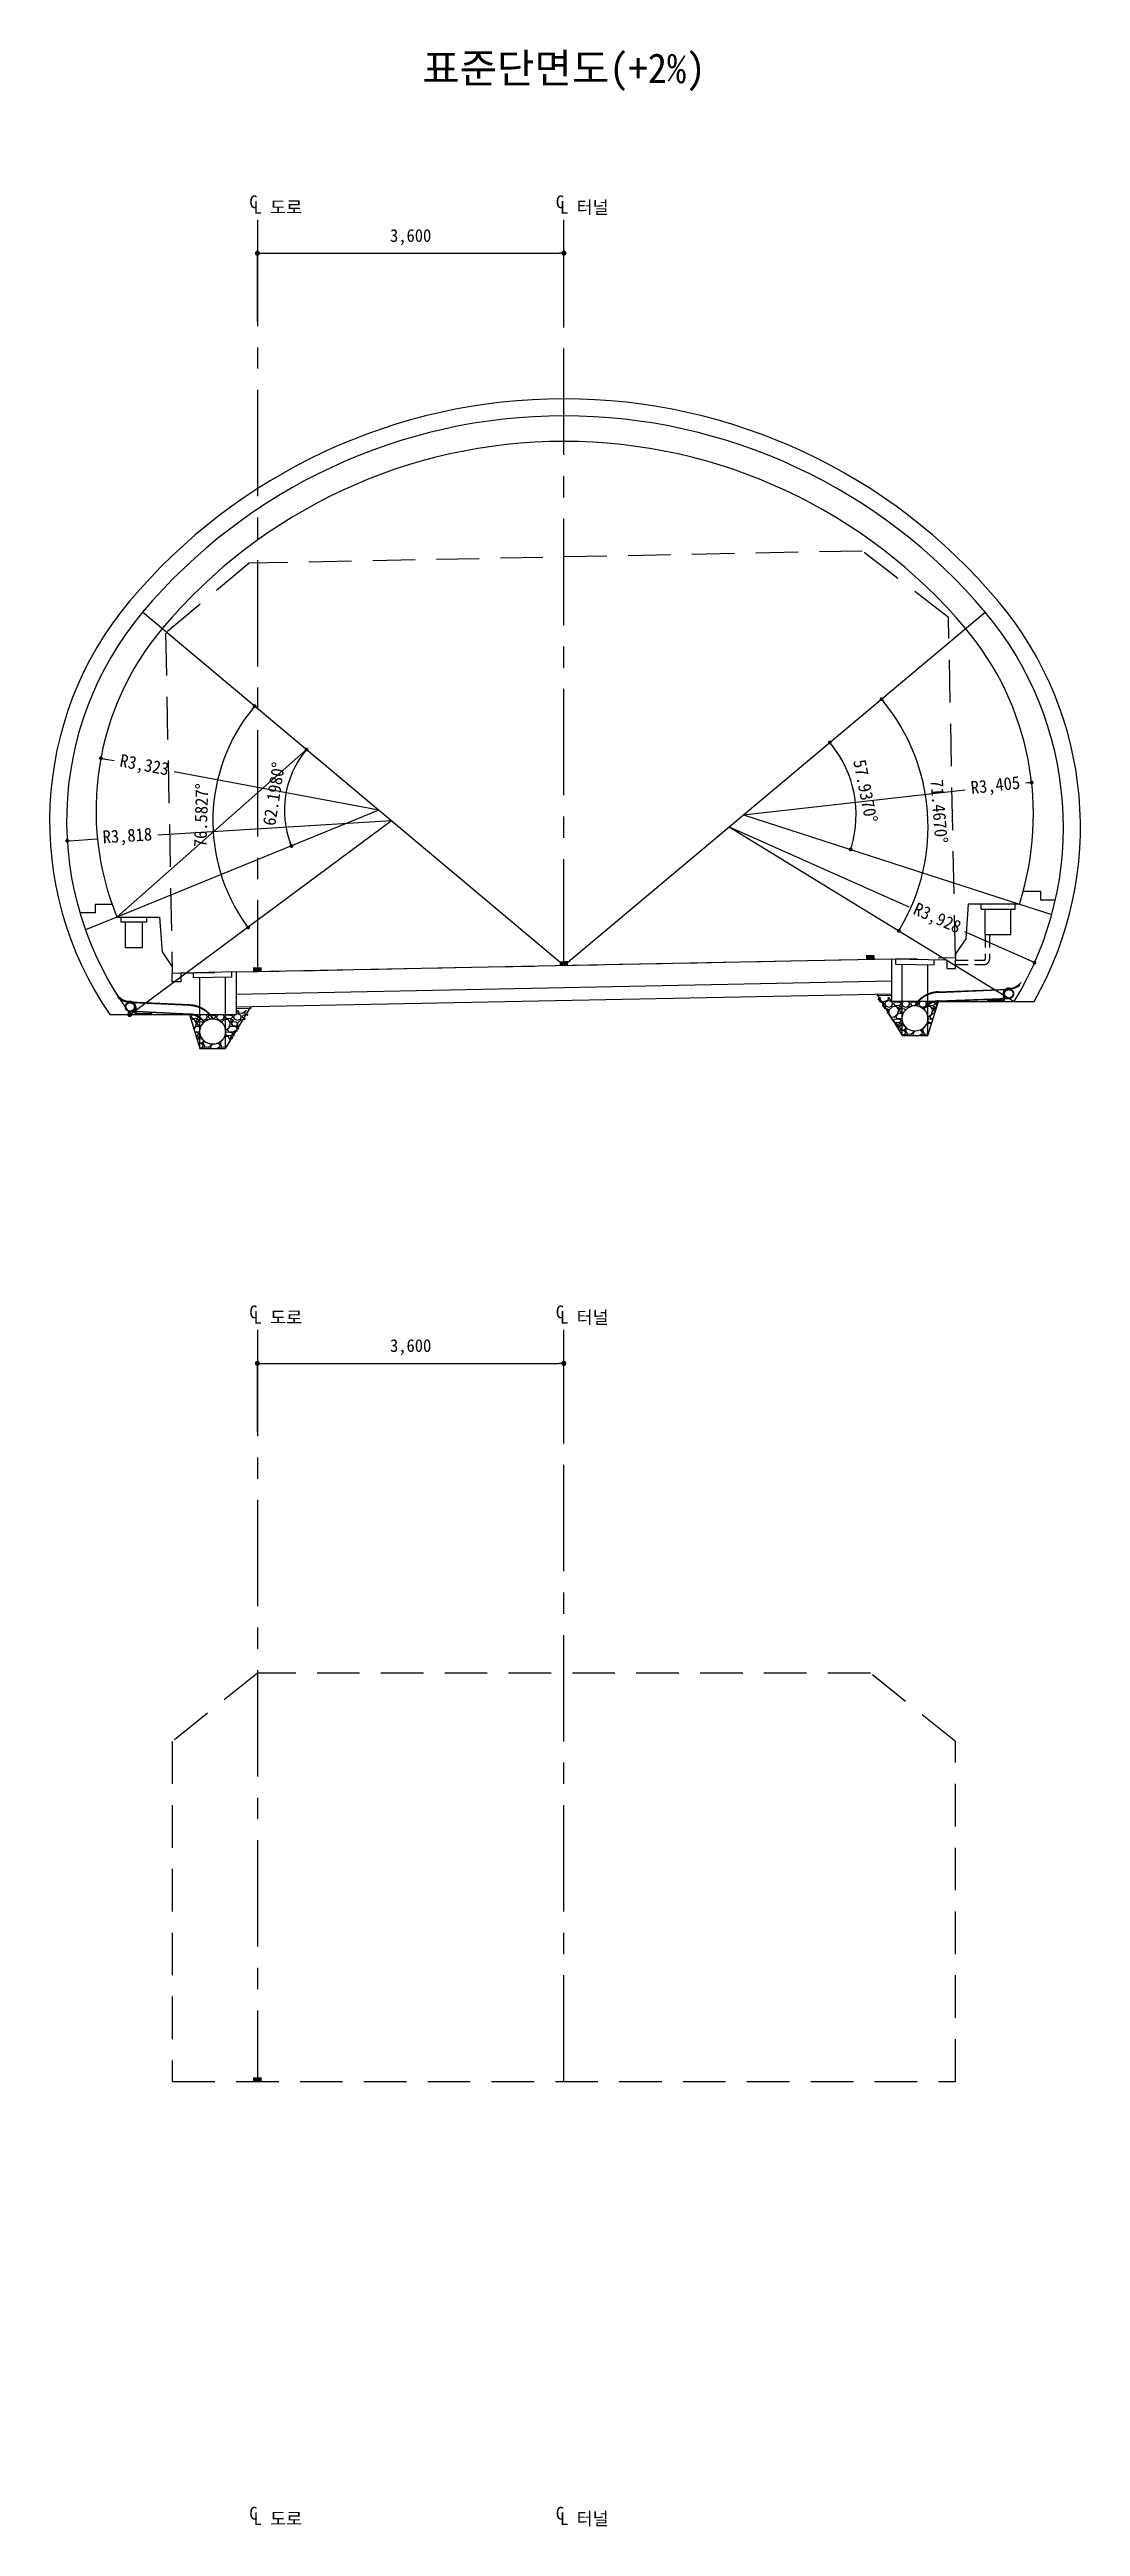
# Model space of a CAD drawing. Header units: millimetres. Extents: x -69382 to 174843, y -46375 to 101648.
# Drawn here: x 73612 to 85722, y 28949 to 58065 of the extents above; entities that cross this region are included whole.
import ezdxf
from ezdxf.enums import TextEntityAlignment as Align

# ---------------------------------------------------------------- set-up
doc = ezdxf.new("R2010")
doc.units = ezdxf.units.MM
doc.header["$LTSCALE"] = 1000
doc.linetypes.add('A-CENTR01', pattern=[2, 1.25, -0.25, 0.25, -0.25])
doc.linetypes.add('A-DASHD01', pattern=[0.75, 0.5, -0.25])
for name, color, linetype in [('-길작업', 255, 'Continuous'), ('CS-CNTL', 1, 'A-CENTR01'), ('CS-CONC-MAJR', 4, 'Continuous'), ('CS-DIML', 1, 'Continuous'), ('CS-EXCV', 3, 'A-DIGLN01'), ('CS-HIDL', 2, 'A-DASHD01'), ('CS-LEAT', 3, 'Continuous'), ('CS-PATT', 1, 'Continuous'), ('CS-SYMB', 3, 'Continuous'), ('CST-01-02-02-G05-CS-CONC', 4, 'Continuous'), ('CST-01-02-02-G05-CS-EXCV', 3, 'CFZ008'), ('CZ-HIDL', 2, 'A-DASHD01'), ('CZ-TEX1', 6, 'Continuous'), ('DIM1', 1, 'Continuous')]:
    doc.layers.add(name, color=color, linetype=linetype)
doc.styles.add('WBMTXT', font='DotumChe.ttf')
doc.styles.add('WGTXT', font='DotumChe.ttf')
doc.linetypes.add('A-DIGLN01', pattern='A,0.9,-0.2,[19,kscals.shx,S=0.1,R=180,X=0,Y=0],0.9', length=2)
doc.linetypes.add('CFZ008', pattern='A,0.9,-0.2,[106,KHCLINE.shx,S=0.00606,R=180,X=0,Y=0],0.9', length=2)
doc.dimstyles.new('DIM-01', dxfattribs={"dimscale": 100, "dimtxt": 3, "dimasz": 0.6, "dimexe": 0, "dimexo": 0, "dimgap": 1, "dimtad": 1, "dimdec": 0, "dimrnd": 0.001, "dimzin": 1, "dimdsep": 46, "dimlunit": 6, "dimtxsty": 'WGTXT', "dimblk": 'DOT', "dimcen": 0, "dimclrd": 1, "dimclre": 1, "dimclrt": 3, "dimadec": 4, "dimazin": 0, "dimtfac": 1, "dimtdec": 0, "dimtix": 1, "dimtmove": 2, "dimatfit": 3, "dimldrblk": 'DOT', "dimfxl": 1.5, "dimlwd": -1, "dimarcsym": 0})
doc.dimstyles.new('DIM-50(j)', dxfattribs={"dimscale": 50, "dimtxt": 3, "dimasz": 0.6, "dimexe": 1.25, "dimexo": 0, "dimgap": 1.25, "dimtad": 1, "dimdec": 0, "dimdsep": 46, "dimlunit": 6, "dimtxsty": 'WGTXT', "dimblk": 'CMRSPOS', "dimcen": 6.375, "dimclrd": 1, "dimclre": 1, "dimclrt": 3, "dimadec": 4, "dimazin": 0, "dimtfac": 1, "dimtdec": 0, "dimtix": 1, "dimtmove": 2, "dimatfit": 1, "dimldrblk": 'CMRSPOS', "dimfxl": 1.25, "dimtolj": 1, "dimtzin": 0, "dimarcsym": 0})

msp = doc.modelspace()

# ---------------------------------------------------------------- texts
at = {"layer": 'CS-LEAT', "style": 'WGTXT'}
for s, p in [('C', (75958.8968, 56200.1943)), ('L 도로', (76009.6076, 56135.3946)), ('C', (79558.8968, 56200.1943)), ('L 터널', (79609.6076, 56135.3946)), ('C', (75958.8968, 43151.0517)), ('L 도로', (76009.6076, 43086.252)), ('C', (79558.8968, 43151.0517)), ('L 터널', (79609.6076, 43086.252)), ('C', (75958.8968, 29029.9695)), ('L 도로', (76009.6076, 28965.1698)), ('C', (79558.8968, 29029.9695)), ('L 터널', (79609.6076, 28965.1698))]:
    msp.add_text(s, height=150, dxfattribs=at).set_placement(p)
at = {"layer": 'CZ-TEX1', "style": 'WBMTXT'}
msp.add_text('표준단면도(+2%)', height=350, dxfattribs=at).set_placement((79654.2703, 57845.1055), align=Align.MIDDLE_CENTER)

# ---------------------------------------------------------------- blocks, each defined once
blk = doc.blocks.new('_Dot')
at = {"layer": 'DIM1'}
blk.add_line((0, 0), (-1, 0), dxfattribs=at)
at = {"layer": 'DIM1', "const_width": 0.5}
blk.add_lwpolyline([(-0.25, 0, 1), (0.25, 0, 1)], format="xyb", close=True, dxfattribs=at)
blk = doc.blocks.new('*D339')
at = {"color": 1, "linetype": 'ByBlock', "lineweight": -2, "transparency": 16777216}
for p, q in [((76054, 41818), (76054, 42621)), ((79654, 41818), (79654, 42621))]:
    blk.add_line(p, q, dxfattribs=at)
at = {"color": 1, "transparency": 16777216}
blk.add_line((76114, 42621), (79594, 42621), dxfattribs=at)
at = {"layer": 'Defpoints', "color": 0, "linetype": 'ByBlock', "transparency": 16777216}
for p in [(79654, 42621), (76054, 41818), (79654, 41818)]:
    blk.add_point(p, dxfattribs=at)
at = {"color": 1, "linetype": 'ByBlock', "transparency": 16777216, "xscale": 60, "yscale": 60, "zscale": 60, "rotation": 180}
blk.add_blockref('_Dot', (76054, 42621), dxfattribs=at)
at = {"color": 1, "linetype": 'ByBlock', "transparency": 16777216, "xscale": 60, "yscale": 60, "zscale": 60}
blk.add_blockref('_Dot', (79654, 42621), dxfattribs=at)
at = {"color": 3, "linetype": 'ByBlock', "transparency": 16777216, "insert": (77854, 42811), "char_height": 150, "attachment_point": 5, "style": 'WGTXT'}
blk.add_mtext('3,600', dxfattribs=at)
blk = doc.blocks.new('*D340')
at = {"color": 1, "linetype": 'ByBlock', "lineweight": -2, "transparency": 16777216}
for p, q in [((76054, 54867), (76054, 55671)), ((79654, 54867), (79654, 55671))]:
    blk.add_line(p, q, dxfattribs=at)
at = {"color": 1, "transparency": 16777216}
blk.add_line((76114, 55671), (79594, 55671), dxfattribs=at)
at = {"layer": 'Defpoints', "color": 0, "linetype": 'ByBlock', "transparency": 16777216}
for p in [(79654, 55671), (76054, 54867), (79654, 54867)]:
    blk.add_point(p, dxfattribs=at)
at = {"color": 1, "linetype": 'ByBlock', "transparency": 16777216, "xscale": 60, "yscale": 60, "zscale": 60, "rotation": 180}
blk.add_blockref('_Dot', (76054, 55671), dxfattribs=at)
at = {"color": 1, "linetype": 'ByBlock', "transparency": 16777216, "xscale": 60, "yscale": 60, "zscale": 60}
blk.add_blockref('_Dot', (79654, 55671), dxfattribs=at)
at = {"color": 3, "linetype": 'ByBlock', "transparency": 16777216, "insert": (77854, 55860), "char_height": 150, "attachment_point": 5, "style": 'WGTXT'}
blk.add_mtext('3,600', dxfattribs=at)
blk = doc.blocks.new('CMRSPOS')
at = {"layer": 'CS-DIML', "color": 1}
blk.add_line((-0.75, 0), (-1.5, 0), dxfattribs=at)
at = {"layer": 'CS-DIML', "color": 1, "const_width": 0.75}
blk.add_lwpolyline([(-0.375, 0, 1), (0.375, 0, 1)], format="xyb", close=True, dxfattribs=at)
blk = doc.blocks.new('*D341')
at = {"layer": '-길작업', "color": 1, "lineweight": -2, "transparency": 16777216}
blk.add_arc((77481, 49122), 1110, 141.548, 200.6501, dxfattribs=at)
at = {"layer": 'Defpoints', "color": 0, "transparency": 16777216}
for p in [(74706, 51451), (76433, 49489), (77481, 49122), (74404, 47867), (79654, 47299)]:
    blk.add_point(p, dxfattribs=at)
at = {"layer": '-길작업', "color": 1, "lineweight": -2, "transparency": 16777216, "xscale": 30, "yscale": 30, "zscale": 30}
for p, rotation in [((76630, 49836), 50.77397742344014), ((76453, 48703), 291.4240346628612)]:
    blk.add_blockref('CMRSPOS', p, dxfattribs=dict(at, rotation=rotation))
at = {"layer": '-길작업', "color": 3, "transparency": 16777216, "insert": (76248, 49315), "char_height": 150, "attachment_point": 5, "rotation": 81.099, "style": 'WGTXT'}
blk.add_mtext('\\A1;62.1980°', dxfattribs=at)
blk = doc.blocks.new('*D342')
at = {"layer": '-길작업', "color": 1, "lineweight": -2, "transparency": 16777216}
blk.add_arc((77630, 48997), 2100, 140.8184, 215.7644, dxfattribs=at)
at = {"layer": 'Defpoints', "color": 0, "transparency": 16777216}
for p in [(74706, 51451), (75596, 49522), (77630, 48997), (79654, 47299), (74565, 46722)]:
    blk.add_point(p, dxfattribs=at)
at = {"layer": '-길작업', "color": 1, "lineweight": -2, "transparency": 16777216, "xscale": 30, "yscale": 30, "zscale": 30}
for p, rotation in [((76021, 50347), 50.40917902936007), ((75944, 47745), 306.1735653981945)]:
    blk.add_blockref('CMRSPOS', p, dxfattribs=dict(at, rotation=rotation))
at = {"layer": '-길작업', "color": 3, "transparency": 16777216, "insert": (75393, 49064), "char_height": 150, "attachment_point": 5, "rotation": 88.2914, "style": 'WGTXT'}
blk.add_mtext('\\A1;76.5827°', dxfattribs=at)
blk = doc.blocks.new('*D343')
at = {"layer": '-길작업', "color": 1, "lineweight": -2, "transparency": 16777216}
for p, q in [((74244, 49729), (74370, 49706)), ((77481, 49122), (75077, 49573))]:
    blk.add_line(p, q, dxfattribs=at)
at = {"layer": 'Defpoints', "color": 0, "transparency": 16777216}
for p in [(74215, 49735), (77481, 49122)]:
    blk.add_point(p, dxfattribs=at)
at = {"layer": '-길작업', "color": 1, "lineweight": -2, "transparency": 16777216, "xscale": 30, "yscale": 30, "zscale": 30, "rotation": 169.3792305069425}
blk.add_blockref('CMRSPOS', (74215, 49735), dxfattribs=at)
at = {"layer": '-길작업', "color": 3, "transparency": 16777216, "insert": (74724, 49639), "char_height": 150, "attachment_point": 5, "rotation": 349.3792, "style": 'WGTXT'}
blk.add_mtext('\\A1;R3,323', dxfattribs=at)
blk = doc.blocks.new('*D344')
at = {"layer": '-길작업', "color": 1, "lineweight": -2, "transparency": 16777216}
for p, q in [((77630, 48997), (74886, 48829)), ((73850, 48765), (74168, 48785))]:
    blk.add_line(p, q, dxfattribs=at)
at = {"layer": 'Defpoints', "color": 0, "transparency": 16777216}
for p in [(77630, 48997), (73820, 48763)]:
    blk.add_point(p, dxfattribs=at)
at = {"layer": '-길작업', "color": 1, "lineweight": -2, "transparency": 16777216, "xscale": 30, "yscale": 30, "zscale": 30, "rotation": 183.5116391490069}
blk.add_blockref('CMRSPOS', (73820, 48763), dxfattribs=at)
at = {"layer": '-길작업', "color": 3, "transparency": 16777216, "insert": (74527, 48807), "char_height": 150, "attachment_point": 5, "rotation": 3.5116, "style": 'WGTXT'}
blk.add_mtext('\\A1;R3,818', dxfattribs=at)
blk = doc.blocks.new('*D346')
at = {"layer": '-길작업', "color": 1, "lineweight": -2, "transparency": 16777216}
blk.add_arc((81765, 49069), 1322, 343.3634, 38.6996, dxfattribs=at)
at = {"layer": 'Defpoints', "color": 0, "transparency": 16777216}
for p in [(84603, 51451), (81765, 49069), (83086, 49101), (85004, 48021), (79654, 47299)]:
    blk.add_point(p, dxfattribs=at)
at = {"layer": '-길작업', "color": 1, "lineweight": -2, "transparency": 16777216, "xscale": 30, "yscale": 30, "zscale": 30}
for p, rotation in [((82777, 49919), 129.3497756539354), ((83022, 48662), 252.7131782649471)]:
    blk.add_blockref('CMRSPOS', p, dxfattribs=dict(at, rotation=rotation))
at = {"layer": '-길작업', "color": 3, "transparency": 16777216, "insert": (83197, 49349), "char_height": 150, "attachment_point": 5, "rotation": 281.0315, "style": 'WGTXT'}
blk.add_mtext('\\A1;57.9370°', dxfattribs=at)
blk = doc.blocks.new('*D347')
at = {"layer": '-길작업', "color": 1, "lineweight": -2, "transparency": 16777216}
blk.add_arc((81594, 48926), 2338, 329.2683, 39.2647, dxfattribs=at)
at = {"layer": 'Defpoints', "color": 0, "transparency": 16777216}
for p in [(84603, 51451), (81594, 48926), (83911, 48615), (79654, 47299), (84944, 46876)]:
    blk.add_point(p, dxfattribs=at)
at = {"layer": '-길작업', "color": 1, "lineweight": -2, "transparency": 16777216, "xscale": 30, "yscale": 30, "zscale": 30}
for p, rotation in [((83385, 50429), 129.6323559732324), ((83588, 47706), 238.9006648357519)]:
    blk.add_blockref('CMRSPOS', p, dxfattribs=dict(at, rotation=rotation))
at = {"layer": '-길작업', "color": 3, "transparency": 16777216, "insert": (84062, 49110), "char_height": 150, "attachment_point": 5, "rotation": 274.2665, "style": 'WGTXT'}
blk.add_mtext('\\A1;71.4670°', dxfattribs=at)
blk = doc.blocks.new('*D348')
at = {"layer": '-길작업', "color": 1, "lineweight": -2, "transparency": 16777216}
for p, q in [((81765, 49069), (84368, 49361)), ((85119, 49445), (85082, 49441))]:
    blk.add_line(p, q, dxfattribs=at)
at = {"layer": 'Defpoints', "color": 0, "transparency": 16777216}
for p in [(85149, 49449), (81765, 49069)]:
    blk.add_point(p, dxfattribs=at)
at = {"layer": '-길작업', "color": 1, "lineweight": -2, "transparency": 16777216, "xscale": 30, "yscale": 30, "zscale": 30, "rotation": 6.391121757839711}
blk.add_blockref('CMRSPOS', (85149, 49449), dxfattribs=at)
at = {"layer": '-길작업', "color": 3, "transparency": 16777216, "insert": (84725, 49401), "char_height": 150, "attachment_point": 5, "rotation": 6.3911, "style": 'WGTXT'}
blk.add_mtext('\\A1;R3,405', dxfattribs=at)
blk = doc.blocks.new('*D349')
at = {"layer": '-길작업', "color": 1, "lineweight": -2, "transparency": 16777216}
for p, q in [((81594, 48926), (83706, 47988)), ((85156, 47343), (84363, 47695))]:
    blk.add_line(p, q, dxfattribs=at)
at = {"layer": 'Defpoints', "color": 0, "transparency": 16777216}
for p in [(81594, 48926), (85183, 47331)]:
    blk.add_point(p, dxfattribs=at)
at = {"layer": '-길작업', "color": 1, "lineweight": -2, "transparency": 16777216, "xscale": 30, "yscale": 30, "zscale": 30, "rotation": 336.0345342017617}
blk.add_blockref('CMRSPOS', (85183, 47331), dxfattribs=at)
at = {"layer": '-길작업', "color": 3, "transparency": 16777216, "insert": (84034, 47841), "char_height": 150, "attachment_point": 5, "rotation": 336.0345, "style": 'WGTXT'}
blk.add_mtext('\\A1;R3,928', dxfattribs=at)

# ---------------------------------------------------------------- dimensions: what is measured, and where the dimension line sits
at = {"layer": '-길작업', "color": 3}
for base, line1, line2, picture, middle in [((76432.8476, 49488.6991), ((77481.1, 49122.2773), (74404.2703, 47866.7709)), ((79654.2703, 47298.7709), (74705.6232, 51451.1788)), '*D341', (76248.0807, 49315.3849)), ((75596.4852, 49522.051), ((77630.2458, 48997.1291), (74564.5448, 46721.7709)), ((79654.2703, 47298.7709), (74705.6232, 51451.1788)), '*D342', (75393.2303, 49063.8593)), ((83085.9345, 49101.2158), ((81764.5328, 49069.4913), (85004.2703, 48020.7709)), ((79654.2703, 47298.7709), (84602.9174, 51451.1788)), '*D346', (83196.9489, 49348.7416)), ((83910.7587, 48615.275), ((81593.8327, 48926.257), (84944.2547, 46875.7709)), ((79654.2703, 47298.7709), (84602.9174, 51451.1788)), '*D347', (84062.2761, 49110.4093))]:
    dim = msp.add_angular_dim_2l(base=base, line1=line1, line2=line2, dimstyle='DIM-50(j)', dxfattribs=at)
    dim.commit()
    dim.dimension.update_dxf_attribs({"geometry": picture, "text_midpoint": middle})
for center, mpoint, picture, middle in [((77481.1, 49122.2773), (74214.9022, 49734.7551), '*D343', (74723.6683, 49639.3512)), ((81764.5328, 49069.4913), (85148.6177, 49448.5463), '*D348', (84725.0912, 49401.1066)), ((77630.2458, 48997.1291), (73819.5906, 48763.2824), '*D344', (74527.0832, 48806.6988)), ((81593.8327, 48926.257), (85183.2757, 47330.7257), '*D349', (84034.4837, 47841.3714))]:
    dim = msp.add_radius_dim(center=center, mpoint=mpoint, dimstyle='DIM-50(j)', dxfattribs=at)
    dim.commit()
    dim.dimension.update_dxf_attribs({"geometry": picture, "text_midpoint": middle, "dimtype": 164})
at = {"linetype": 'ByBlock'}
for base, p1, p2, picture, middle in [((79654.2703, 55670.5771), (76054.2703, 54867.2669), (79654.2703, 54867.2669), '*D340', (77854.2703, 55859.8581)), ((79654.2703, 42621.4345), (76054.2703, 41818.1244), (79654.2703, 41818.1244), '*D339', (77854.2703, 42810.7155))]:
    dim = msp.add_linear_dim(base=base, p1=p1, p2=p2, dimstyle='DIM-01', override={"dimtxt": 1.5, "dimfxl": 1.25}, dxfattribs=at)
    dim.commit()
    dim.dimension.update_dxf_attribs({"geometry": picture, "text_midpoint": middle})

# ---------------------------------------------------------------- hatches: boundary and pattern name
at = {"layer": 'CS-PATT'}
h = msp.add_hatch(dxfattribs=at)
h.set_pattern_fill('GRAVEL', color=256, scale=200, style=0)
h.set_pattern_definition([(228.0128, (69212.908, 104046.425), (-1599.9996464, -1800.0002683), [26.9072, -2663.8176]), (184.9697, (69194.908, 104026.4255), (2400.0002103, 199.9982614), [46.1736, -4571.185]), (132.5104, (69148.908, 104022.425), (1999.9981437, -2200.0017348), [32.5576, -3223.2064]), (267.2737, (69070.908, 103972.4255), (199.9992035, 4000.000059), [42.0476, -4162.7116]), (292.8337, (69068.908, 103930.4255), (-1000.0019811, 2399.9992824), [41.231, -4081.8746]), (357.2737, (69084.908, 103892.4255), (-4000.000059, 199.9992035), [42.0476, -4162.7116]), (37.6942, (69126.908, 103890.4255), (-2600.0014691, -1999.998081), [55.6058, -5504.9698]), (72.2553, (69170.908, 103924.4255), (1400.0021525, 4399.9992462), [52.4976, -5197.2642]), (121.4296, (69186.908, 103974.4255), (-1600.0016468, 2599.9990073), [42.19, -4176.8146]), (175.2364, (69164.908, 104010.425), (2200.0001893, -199.9983065), [48.1664, -2360.1526]), (222.3974, (69116.908, 104014.4255), (-2400.0014702, -2199.9984164), [62.2896, -6166.675]), (138.8141, (69268.908, 103970.425), (-1400.0005894, 1199.9994627), [21.2602, -2104.7688]), (171.4692, (69252.908, 103984.425), (2599.999657, -400.001582), [40.4474, -4004.3022]), (225, (69212.91, 103990.43), (-2e-14, -200.00006), [28.2842, -254.5584]), (203.1986, (69198.908, 104014.425), (999.999946, 400.000265), [15.2316, -1507.923]), (291.8014, (69184.908, 104008.425), (-199.999982, 600.000055), [21.5406, -1055.4924]), (30.9638, (69192.908, 103988.425), (599.999604, 400.000497), [34.9858, -1131.2046]), (161.5651, (69222.91, 104006.425), (400.00009, -199.99968), [25.2982, -607.1574]), (16.3895, (69068.908, 104008.425), (2000.0004397, 599.998542), [35.44, -3508.569]), (70.3462, (69102.908, 104018.425), (-799.9990495, -2200.000427), [29.7322, -2943.4816]), (293.1986, (69222.908, 104046.425), (-400.000265, 999.999946), [30.463, -1492.6916]), (343.6105, (69234.908, 104018.425), (-2000.0004397, 599.998542), [35.44, -3508.569]), (339.444, (69068.908, 103884.425), (-1000.000369, 399.999199), [34.176, -1674.6248]), (294.7751, (69100.908, 103872.425), (-999.998438, 2200.0006844), [28.6356, -2834.9286]), (66.8014, (69224.908, 103846.425), (400.000265, 999.999946), [30.463, -1492.6916]), (17.354, (69236.908, 103874.425), (-2600.0004038, -799.9989005), [33.5262, -3319.0848]), (69.444, (69126.908, 103846.425), (-399.999199, -1000.000369), [17.088, -1691.7128]), (101.3099, (69212.908, 103846.425), (-199.999526, 800.00015), [10.198, -1009.6058]), (165.9638, (69210.91, 103856.425), (600.00011, -199.99961), [41.231, -783.39]), (186.009, (69170.908, 103866.425), (1999.9999502, 199.9998635), [38.21, -3782.7846]), (303.6901, (69192.91, 103970.425), (-200.000267, 399.99991), [28.8444, -692.2658]), (353.1572, (69208.908, 103946.4255), (3399.9998731, -400.0015996), [50.3588, -4985.5126]), (60.9454, (69258.908, 103940.425), (-800.0000054, -1400.000077), [20.5912, -2038.5348]), (90, (69268.9, 103958.43), (-200, 200), [12, -188]), (120.2564, (69166.908, 103872.425), (799.9989774, -1400.000491), [27.7848, -2750.704]), (48.0128, (69152.908, 103896.425), (1599.9996464, 1800.0002683), [53.8144, -2636.9104]), (0, (69188.9, 103936.43), (200, 200), [52, -148]), (325.3048, (69240.908, 103936.425), (-1999.9988518, 1400.001722), [31.6228, -3130.6548]), (254.0546, (69266.908, 103918.425), (-199.999978, -800.000025), [29.1204, -1426.9016]), (207.646, (69258.908, 103890.4255), (-3799.9991614, -2000.0015426), [47.413, -4693.8948]), (175.4261, (69216.908, 103868.4255), (-2600.0001117, 199.9989602), [50.1598, -4965.8148])])
h.paths.add_polyline_path([(83329.2703, 46922.2709), (83504.2703, 46925.7709), (83504.2703, 46875.7709), (84054.2697, 46875.769), (83929.2703, 46475.7709), (83629.2703, 46475.7709)])
h.paths.add_polyline_path([(83629.2703, 46675.7709, 1), (83929.2703, 46675.7709, 1)], flags=16)
h = msp.add_hatch(dxfattribs=at)
h.set_pattern_fill('GRAVEL', color=256, scale=200, style=0)
h.set_pattern_definition([(228.0128, (62762.526, 103892.425), (-1599.9996464, -1800.0002683), [26.9072, -2663.8176]), (184.9697, (62744.526, 103872.4255), (2400.0002103, 199.9982614), [46.1736, -4571.185]), (132.5104, (62698.526, 103868.425), (1999.9981437, -2200.0017348), [32.5576, -3223.2064]), (267.2737, (62620.526, 103818.4255), (199.9992035, 4000.000059), [42.0476, -4162.7116]), (292.8337, (62618.526, 103776.4255), (-1000.0019811, 2399.9992824), [41.231, -4081.8746]), (357.2737, (62634.526, 103738.4255), (-4000.000059, 199.9992035), [42.0476, -4162.7116]), (37.6942, (62676.526, 103736.4255), (-2600.0014691, -1999.998081), [55.6058, -5504.9698]), (72.2553, (62720.526, 103770.4255), (1400.0021525, 4399.9992462), [52.4976, -5197.2642]), (121.4296, (62736.526, 103820.4255), (-1600.0016468, 2599.9990073), [42.19, -4176.8146]), (175.2364, (62714.526, 103856.425), (2200.0001893, -199.9983065), [48.1664, -2360.1526]), (222.3974, (62666.526, 103860.4255), (-2400.0014702, -2199.9984164), [62.2896, -6166.675]), (138.8141, (62818.526, 103816.425), (-1400.0005894, 1199.9994627), [21.2602, -2104.7688]), (171.4692, (62802.526, 103830.425), (2599.999657, -400.001582), [40.4474, -4004.3022]), (225, (62762.53, 103836.43), (-2e-14, -200.00006), [28.2842, -254.5584]), (203.1986, (62748.526, 103860.425), (999.999946, 400.000265), [15.2316, -1507.923]), (291.8014, (62734.526, 103854.425), (-199.999982, 600.000055), [21.5406, -1055.4924]), (30.9638, (62742.526, 103834.425), (599.999604, 400.000497), [34.9858, -1131.2046]), (161.5651, (62772.526, 103852.425), (400.00009, -199.99968), [25.2982, -607.1574]), (16.3895, (62618.526, 103854.425), (2000.0004397, 599.998542), [35.44, -3508.569]), (70.3462, (62652.526, 103864.425), (-799.9990495, -2200.000427), [29.7322, -2943.4816]), (293.1986, (62772.526, 103892.425), (-400.000265, 999.999946), [30.463, -1492.6916]), (343.6105, (62784.526, 103864.425), (-2000.0004397, 599.998542), [35.44, -3508.569]), (339.444, (62618.526, 103730.425), (-1000.000369, 399.999199), [34.176, -1674.6248]), (294.7751, (62650.526, 103718.425), (-999.998438, 2200.0006844), [28.6356, -2834.9286]), (66.8014, (62774.526, 103692.425), (400.000265, 999.999946), [30.463, -1492.6916]), (17.354, (62786.526, 103720.425), (-2600.0004038, -799.9989005), [33.5262, -3319.0848]), (69.444, (62676.526, 103692.425), (-399.999199, -1000.000369), [17.088, -1691.7128]), (101.3099, (62762.526, 103692.425), (-199.999526, 800.00015), [10.198, -1009.6058]), (165.9638, (62760.526, 103702.425), (600.00011, -199.99961), [41.231, -783.39]), (186.009, (62720.526, 103712.425), (1999.9999502, 199.9998635), [38.21, -3782.7846]), (303.6901, (62742.526, 103816.425), (-200.000267, 399.99991), [28.8444, -692.2658]), (353.1572, (62758.526, 103792.4255), (3399.9998731, -400.0015996), [50.3588, -4985.5126]), (60.9454, (62808.526, 103786.425), (-800.0000054, -1400.000077), [20.5912, -2038.5348]), (90, (62818.53, 103804.43), (-200, 200), [12, -188]), (120.2564, (62716.526, 103718.425), (799.9989774, -1400.000491), [27.7848, -2750.704]), (48.0128, (62702.526, 103742.425), (1599.9996464, 1800.0002683), [53.8144, -2636.9104]), (0, (62738.53, 103782.43), (200, 200), [52, -148]), (325.3048, (62790.526, 103782.425), (-1999.9988518, 1400.001722), [31.6228, -3130.6548]), (254.0546, (62816.526, 103764.425), (-199.999978, -800.000025), [29.1204, -1426.9016]), (207.646, (62808.526, 103736.4255), (-3799.9991614, -2000.0015426), [47.413, -4693.8948]), (175.4261, (62766.526, 103714.4255), (-2600.0001117, 199.9989602), [50.1598, -4965.8148])])
h.paths.add_polyline_path([(75979.2703, 46768.2709), (75804.2703, 46771.7709), (75804.2703, 46721.7709), (75254.2709, 46721.769), (75379.2703, 46321.7709), (75679.2703, 46321.7709)])
h.paths.add_polyline_path([(75679.2703, 46521.7709, -1), (75379.2703, 46521.7709, -1)], flags=16)

# ---------------------------------------------------------------- linework, layer by layer
at = {"layer": '-길작업', "color": 3}
for p, q in [((79654.2703, 47298.7709), (74705.6232, 51451.1788)), ((79654.2703, 47298.7709), (84602.9174, 51451.1788)), ((76630.2703, 49835.7709), (74404.2703, 47866.7709)), ((84154.2703, 47260.7709), (84254.2703, 47260.7709))]:
    msp.add_line(p, q, dxfattribs=at)
at = {"layer": '-길작업', "color": 5}
for p, q in [((77481.1, 49122.2773), (74404.2703, 47866.7709)), ((81764.5328, 49069.4913), (85004.2703, 48020.7709))]:
    msp.add_line(p, q, dxfattribs=at)
at = {"layer": '-길작업', "color": 6}
for p, q in [((77630.2458, 48997.1291), (74564.5448, 46721.7709)), ((81593.8327, 48926.257), (84944.2547, 46875.7709))]:
    msp.add_line(p, q, dxfattribs=at)
at = {"layer": '-길작업', "color": 3}
for points in [[(74404.2703, 47866.7709), (74033.9168, 47715.6474)], [(85004.2703, 48020.7709), (85384.8285, 47897.5821)]]:
    msp.add_lwpolyline(points, dxfattribs=at)
at = {"layer": '-길작업', "color": 6}
for centre, radius, start, end in [((77630.2458, 48997.1291), 3817.8236, 140, 216.58274443), ((81593.8327, 48926.257), 3928.081, 328.53302081, 40)]:
    msp.add_arc(centre, radius, start, end, dxfattribs=at)
at = {"layer": '-길작업', "color": 5}
for centre, radius, start, end in [((77481.1, 49122.2773), 3323.1276, 140, 202.19801209), ((81764.5328, 49069.4913), 3405.248, 342.06295392, 40)]:
    msp.add_arc(centre, radius, start, end, dxfattribs=at)
at = {"layer": 'CS-CNTL'}
for p, q in [((76054.2703, 56064.3742), (76054.2703, 47226.7709)), ((79654.2703, 47298.7709), (79654.2703, 56064.3742)), ((76054.2703, 43015.2316), (76054.2703, 34177.6283)), ((79654.2703, 34177.6283), (79654.2703, 43015.2316))]:
    msp.add_line(p, q, dxfattribs=at)
at = {"layer": 'CS-CONC-MAJR'}
for p, q in [((85051.904, 48170.7709), (85251.904, 48170.7709)), ((85251.904, 48170.7709), (85251.904, 48070.7709)), ((85251.904, 48070.7709), (85414.4736, 48070.7709)), ((74454.2703, 47806.7709), (74454.2703, 47866.7709)), ((74754.2703, 47806.7709), (74454.2703, 47806.7709)), ((74504.2703, 47506.7709), (74504.2703, 47806.7709)), ((74704.2703, 47506.7709), (74704.2703, 47806.7709)), ((74754.2703, 47806.7709), (74754.2703, 47866.7709)), ((84554.2703, 47960.7709), (84554.2703, 48020.7709)), ((84554.2703, 47960.7709), (84954.2703, 47960.7709)), ((84604.2703, 47660.7709), (84604.2703, 47960.7709)), ((84904.2703, 47660.7709), (84904.2703, 47960.7709)), ((84954.2703, 47960.7709), (84954.2703, 48020.7709)), ((74704.2703, 47506.7709), (74504.2703, 47506.7709)), ((84604.2703, 47660.7709), (84904.2703, 47660.7709)), ((75804.2703, 47221.7709), (75154.2703, 47208.7709)), ((75304.2703, 47151.7709), (75304.2703, 47211.7709)), ((75754.2703, 47160.7709), (75754.2703, 47220.7709)), ((75804.2703, 47221.7709), (75804.2703, 46721.7709)), ((83504.2703, 47375.7709), (84154.2703, 47362.7709)), ((83504.2703, 47375.7709), (83504.2703, 46875.7709)), ((83554.2703, 47314.7709), (83554.2703, 47374.7709)), ((83554.2703, 47314.7709), (84004.2703, 47305.7709)), ((83629.2703, 46475.7709), (83629.2703, 47313.2709)), ((83929.2703, 46475.7709), (83929.2703, 47307.2709)), ((84004.2703, 47305.7709), (84004.2703, 47365.7709)), ((75154.2703, 47106.7709), (75054.2703, 47106.7709)), ((75754.2703, 47160.7709), (75304.2703, 47151.7709)), ((75379.2703, 46321.7709), (75379.2703, 47153.2709)), ((75679.2703, 46321.7709), (75679.2703, 47159.2709)), ((84814.89, 46885.7709), (84624.89, 46885.7709)), ((84624.89, 46885.7709), (84624.89, 46875.7709)), ((74624.5173, 46731.7709), (74814.5173, 46731.7709)), ((74814.5173, 46731.7709), (74814.5173, 46721.7709)), ((75254.2703, 46721.7709), (75804.2703, 46721.7709)), ((84054.2703, 46875.7709), (83504.2703, 46875.7709))]:
    msp.add_line(p, q, dxfattribs=at)
for points in [[(74404.2703, 47866.7709), (74454.2703, 47866.7709), (74754.2703, 47866.7709), (74904.2703, 47866.7709), (74934.2703, 47456.7709), (75054.2703, 47281.7709), (75054.2703, 47206.7709)], [(85004.2703, 48020.7709), (84954.2703, 48020.7709), (84554.2703, 48020.7709), (84404.2703, 48020.7709), (84374.2703, 47610.7709), (84254.2703, 47435.7709), (84254.2703, 47360.7709)], [(75054.2703, 47106.7709), (75054.2703, 47206.7709)], [(75154.2703, 47208.7709), (75154.2703, 47106.7709)], [(75804.2703, 47221.7709), (83504.2703, 47375.7709)], [(84154.2703, 47362.7709), (84154.2703, 47260.7709)], [(84254.2703, 47260.7709), (84254.2703, 47360.7709)], [(75804.2703, 46961.7709), (83504.2703, 47115.7709)], [(84814.89, 46965.413), (84814.89, 46885.7709)], [(84824.89, 46965.413), (84824.89, 46875.7709)], [(74614.5173, 46811.413), (74614.5173, 46721.7709)], [(74624.5173, 46811.413), (74624.5173, 46731.7709)]]:
    msp.add_lwpolyline(points, dxfattribs=at)
for centre in [(75529.2703, 46521.7709), (83779.2703, 46675.7709)]:
    msp.add_circle(centre, 150, dxfattribs=at)
for centre, radius, start, end in [((79654.2703, 47298.7709), 6460, 40, 140), ((79654.2703, 47298.7709), 6160, 40, 140), ((74556.8244, 47067.4074), 190, 210.16647897, 270.37889396), ((74556.8244, 47067.4074), 200, 223.52550501, 270.37889396), ((74558.5173, 46811.413), 66, 0, 90.37889396), ((84880.89, 46965.413), 66, 89.62110604, 180), ((84880.89, 46965.413), 56, 89.62110604, 180), ((84882.5829, 47221.4074), 200, 269.62110604, 309.14659421), ((84882.5829, 47221.4074), 190, 269.62110604, 319.15166672), ((74558.5173, 46811.413), 56, 0, 90.37889396)]:
    msp.add_arc(centre, radius, start, end, dxfattribs=at)
at = {"layer": 'CS-EXCV', "ltscale": 50}
for p, q in [((83329.2703, 46949.2709), (83504.2703, 46945.7709)), ((75979.2703, 46788.2709), (75804.2703, 46791.7709))]:
    msp.add_line(p, q, dxfattribs=at)
at = {"layer": 'CS-EXCV'}
for points in [[(75804.2703, 46811.7709), (83504.2703, 46965.7709)], [(83329.2703, 46962.2709), (83629.2703, 46475.7709), (83929.2703, 46475.7709), (84054.2703, 46875.7709), (85176.6472, 46875.7709)], [(74318.8032, 46721.7709), (75254.2703, 46721.7709), (75379.2703, 46321.7709), (75679.2703, 46321.7709), (75979.6701, 46815.2789)]]:
    msp.add_lwpolyline(points, dxfattribs=at)
for centre, radius, start, end in [((79654.2703, 47298.7709), 6660, 40, 140), ((77630.2458, 48997.1291), 4017.8236, 140, 214.49373406), ((81593.8327, 48926.257), 4128.081, 330.21699534, 40)]:
    msp.add_arc(centre, radius, start, end, dxfattribs=at)
at = {"layer": 'CS-HIDL'}
for points in [[(84252.6308, 47390.7381), (84172.6468, 51389.9383), (83156.8499, 52169.7824), (75958.2895, 52025.8111), (74974.4862, 51205.9751), (75054.4702, 47206.7749), (84252.6308, 47390.7381)], [(84254.2703, 34177.6283), (84254.2703, 38177.6283), (83254.2703, 38977.6283), (76054.2703, 38977.6283), (75054.2703, 38177.6283), (75054.2703, 34177.6283), (84254.2703, 34177.6283)]]:
    msp.add_lwpolyline(points, dxfattribs=at)
at = {"layer": 'CS-SYMB'}
for points in [[(76002.2707, 47275.7409), (76102.2707, 47277.7409), (76004.2703, 47225.7709), (76104.2703, 47227.7709)], [(79602.2707, 47347.7409), (79702.2707, 47349.7409), (79604.2703, 47297.7709), (79704.2703, 47299.7709)], [(83202.2707, 47419.7409), (83302.2707, 47421.7409), (83204.2703, 47369.7709), (83304.2703, 47371.7709)], [(76003.2603, 34227.6283), (76103.2803, 34227.6283), (76004.2603, 34177.6283), (76104.2803, 34177.6283)]]:
    msp.add_solid(points, dxfattribs=at)
at = {"layer": 'CST-01-02-02-G05-CS-CONC'}
for p, q in [((74149.8769, 47916.7709), (73973.1293, 47916.7709)), ((74349.8769, 48016.7709), (74149.8769, 48016.7709)), ((74149.8769, 48016.7709), (74149.8769, 47916.7709))]:
    msp.add_line(p, q, dxfattribs=at)
at = {"layer": 'CST-01-02-02-G05-CS-EXCV', "linetype": 'CFZ008', "flags": 128}
msp.add_lwpolyline([(84054.2703, 46875.7709), (85006.2674, 46875.7709)], dxfattribs=at)
at = {"layer": 'CZ-HIDL', "ltscale": 0.3}
for p, q in [((84604.2703, 47660.7709), (84604.2703, 47370.7709)), ((84654.2703, 47660.7709), (84654.2703, 47370.7709)), ((84254.2703, 47360.7709), (84594.2703, 47360.7709)), ((84254.2703, 47310.7709), (84594.2703, 47310.7709))]:
    msp.add_line(p, q, dxfattribs=at)
at = {"layer": 'CZ-HIDL', "ltscale": 20}
for p, q in [((84049.7939, 46987.6814), (84878.6518, 47021.3682)), ((84050.0714, 46981.6877), (84853.6927, 47014.3651)), ((84053.9892, 46881.7644), (84882.8884, 46915.4529)), ((84054.2238, 46875.769), (84883.1282, 46909.4577)), ((75254.3168, 46721.769), (74552.6313, 46755.4577)), ((75254.5513, 46727.7644), (74552.8711, 46761.4529)), ((75258.7467, 46833.6814), (74557.1077, 46867.3682)), ((75258.4691, 46827.6877), (74582.0668, 46860.3651))]:
    msp.add_line(p, q, dxfattribs=at)
at = {"layer": 'CZ-HIDL'}
for centre, radius in [((84880.89, 46965.413), 56), ((84880.89, 46965.413), 50), ((74558.5173, 46811.413), 56), ((74558.5173, 46811.413), 50)]:
    msp.add_circle(centre, radius, dxfattribs=at)
at = {"layer": 'CZ-HIDL', "ltscale": 0.3}
for radius in [10, 60]:
    msp.add_arc((84594.2703, 47370.7709), radius, 270, 0, dxfattribs=at)
at = {"layer": 'CZ-HIDL', "ltscale": 20}
for centre, radius, start, end in [((84062.9817, 46646.7439), 341.1924, 92.215151, 148.3820373), ((84062.9818, 46646.7439), 335.1925, 92.20735949, 147.71704537), ((84062.9818, 46646.7439), 235.1925, 92.19119914, 142.46946619), ((75245.5588, 46492.7439), 229.1925, 37.42543489, 87.81003958), ((75245.5588, 46492.7439), 235.1925, 37.53053381, 87.80880086), ((75245.5588, 46492.7439), 335.1925, 32.28295463, 87.79264051), ((75245.5589, 46492.7439), 341.1924, 31.6179627, 87.784849), ((84062.9818, 46646.7439), 229.1925, 92.18996042, 142.57456511)]:
    msp.add_arc(centre, radius, start, end, dxfattribs=at)

# ---------------------------------------------------------------- block references
at = {"layer": 'CS-DIML', "color": 1, "xscale": 60.00000000000254, "yscale": 60.00000000000254, "zscale": 60.00000000000254, "rotation": 216.1874499492966}
msp.add_blockref('_Dot', (74553.3396, 46721.7709), dxfattribs=at)

msp.set_redraw_order([(e.dxf.handle, doc.entitydb.next_handle()) for e in msp.query("TEXT MTEXT ATTDEF DIMENSION ARC_DIMENSION")])  # texts and dimensions are drawn at this point

doc.saveas('drawing.dxf')
